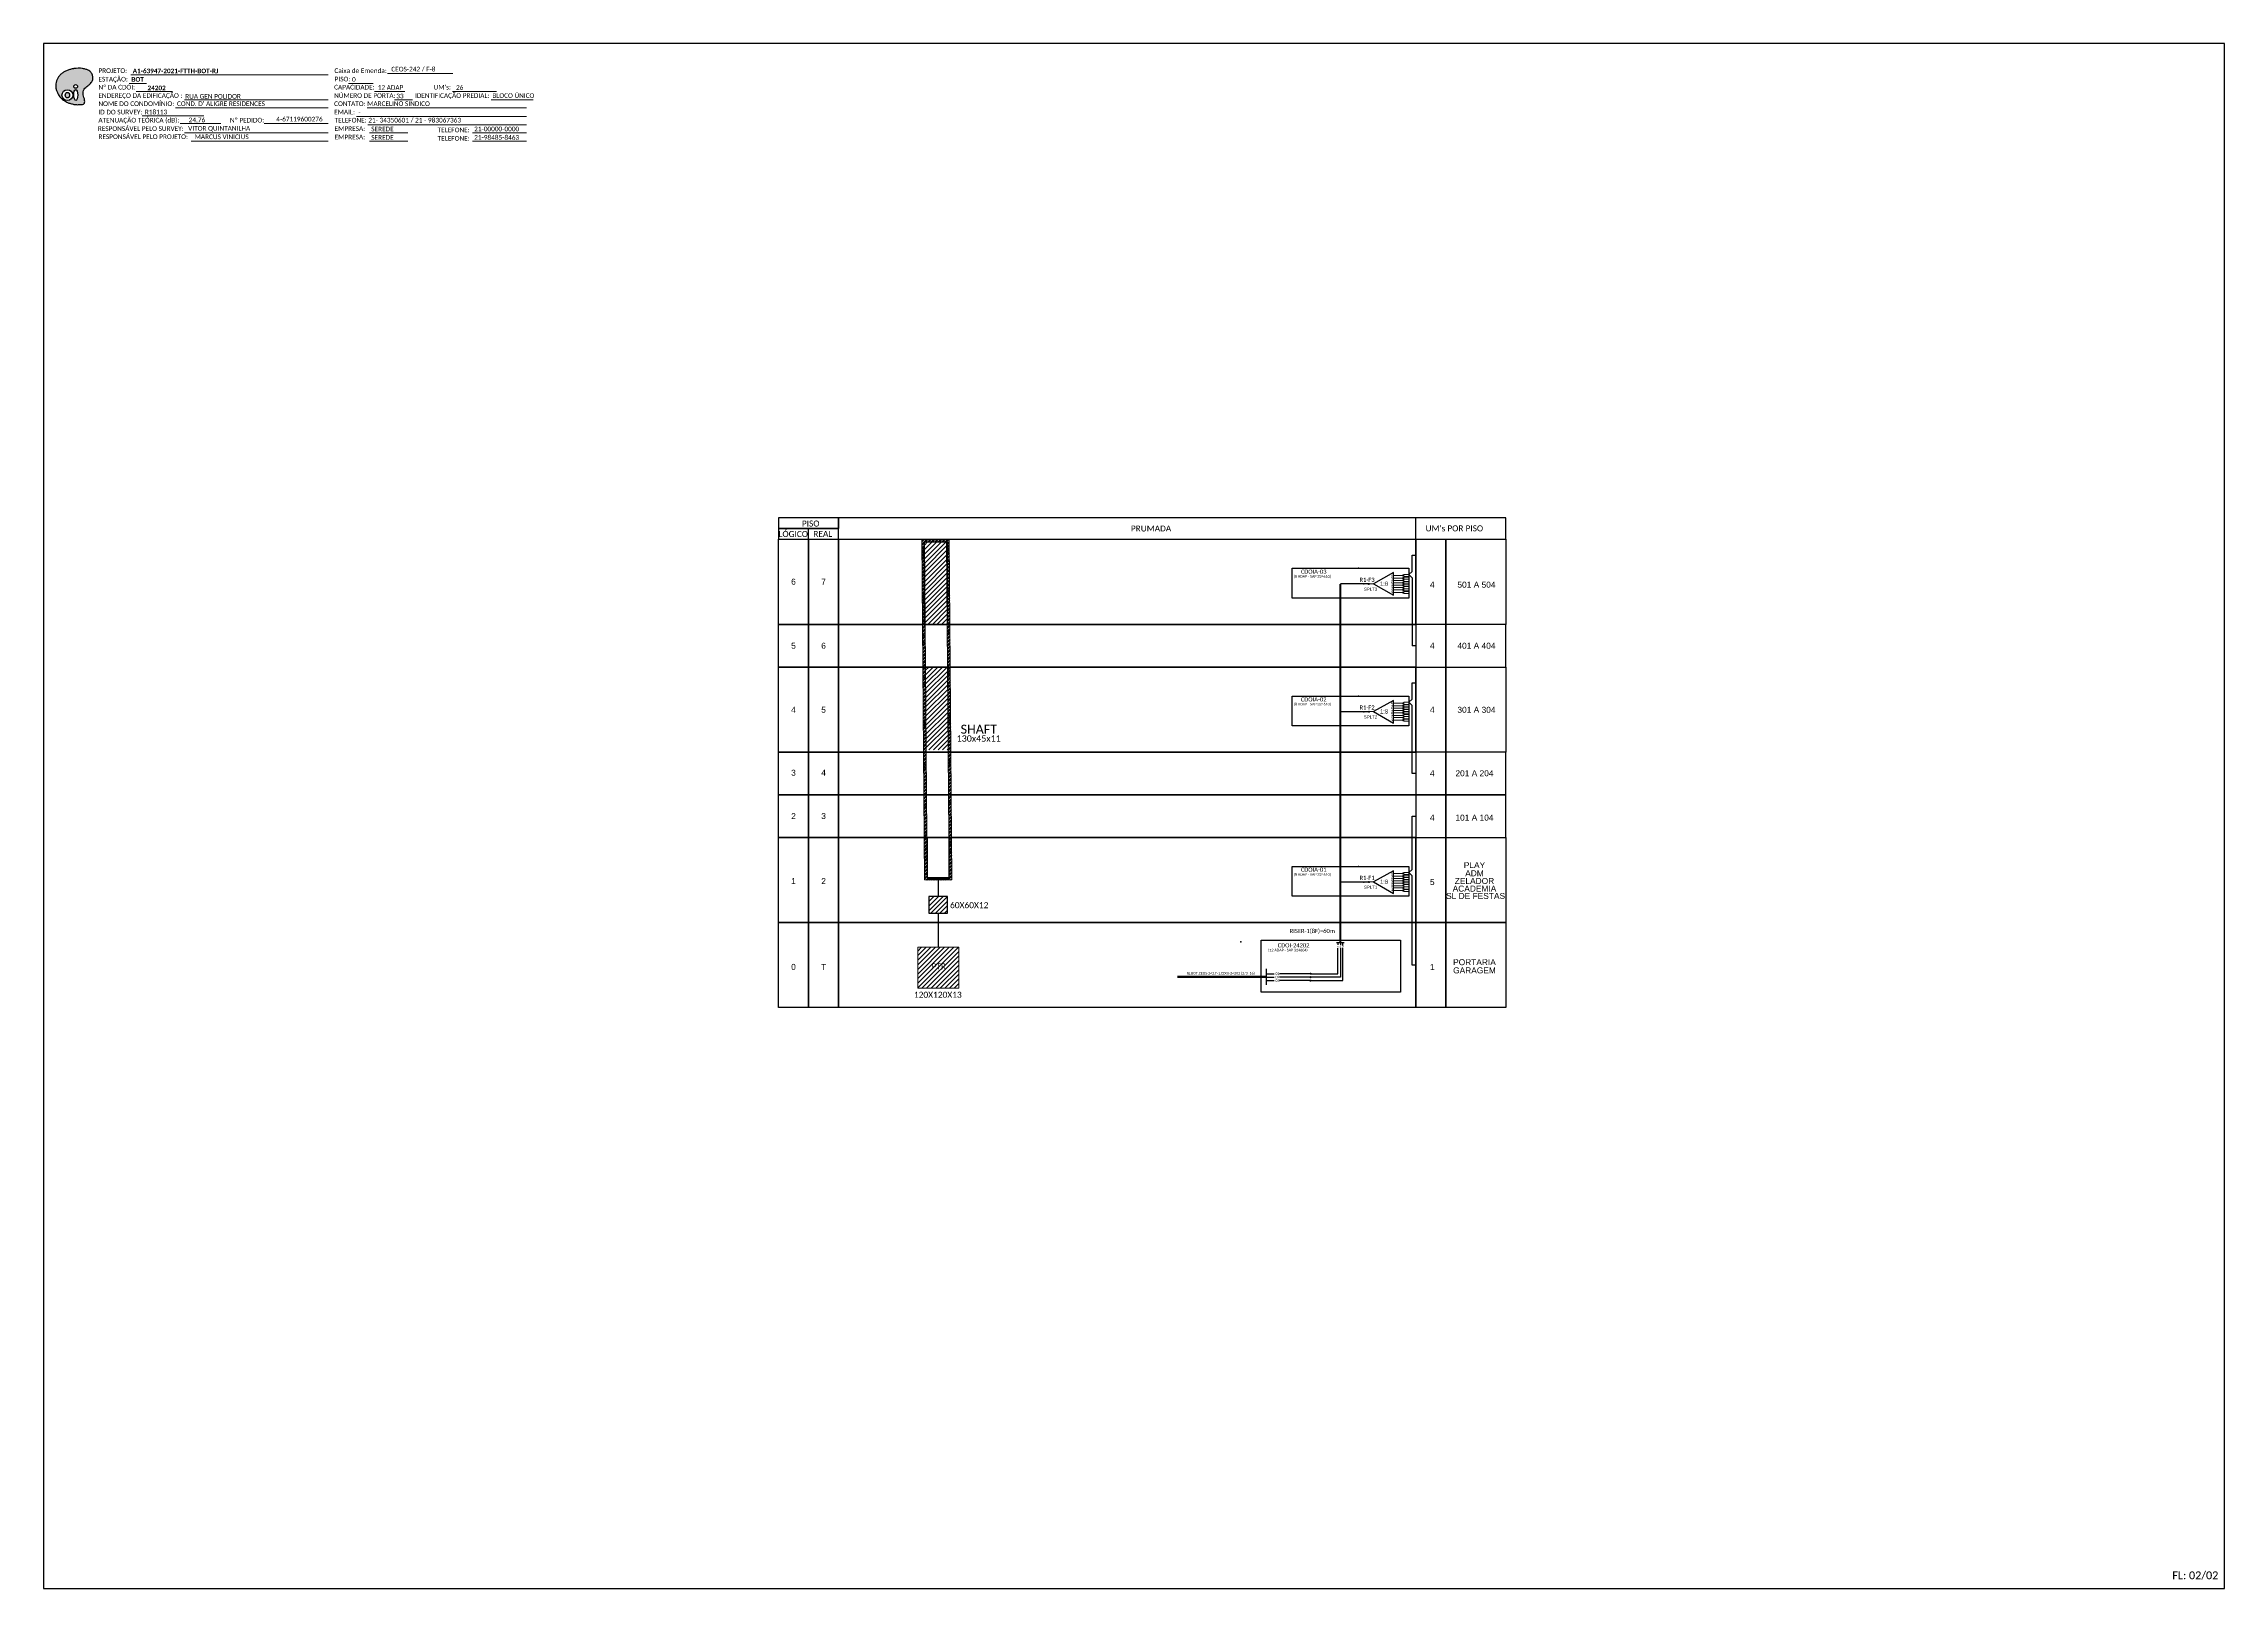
# Model space of a CAD drawing. Header units: inches. Extents: x 416 to 2179, y -8 to 586.
# Drawn here: x 1341 to 2179, y -8 to 586 of the extents above; entities that cross this region are included whole.
import ezdxf
from ezdxf.enums import TextEntityAlignment as Align

# ---------------------------------------------------------------- set-up
doc = ezdxf.new("R2010")
doc.units = ezdxf.units.IN
doc.header["$MEASUREMENT"] = 0
doc.styles.add('ARIAL', font='arial.ttf')
doc.styles.add('WMF-Calibri0', font='calibri.ttf')
doc.styles.add('WMF-Calibri1', font='calibrib.ttf')

# ---------------------------------------------------------------- blocks, each defined once
blk = doc.blocks.new('A$C415C251F')
at = {"color": 3}
blk.add_point((0, 0), dxfattribs=at)
blk = doc.blocks.new('LEG_CDOIA8_C-SPLT_ESQ')
at = {"color": 3, "extrusion": (0, 0, -1), "xscale": -1, "zscale": -1}
blk.add_blockref('A$C415C251F', (0, 0), dxfattribs=at)
at = {"color": 1, "style": 'WMF-Calibri0', "flags": 4}
blk.add_attdef('MODELO', text='', height=1.5, dxfattribs=at).set_placement((22.5, -4.5), align=Align.CENTER)
blk.add_attdef('CDO', (21.4, -2.6), '', height=2, dxfattribs=at)
at = {"style": 'ARIAL', "flags": 4}
blk.add_attdef('SPLITAGEM', text='', height=1.5, dxfattribs=at).set_placement((18.6, -12.6), align=Align.CENTER)
blk = doc.blocks.new('LEG_CDOIA8_C-SPLT_DIR')
at = {"color": 3}
blk.add_blockref('A$C415C251F', (0, 0), dxfattribs=at)
at = {"color": 1, "style": 'WMF-Calibri0', "flags": 4}
blk.add_attdef('CDO', (-26.8, -2.6), '', height=2, dxfattribs=at)
blk.add_attdef('MODELO', text='', height=1.5, dxfattribs=at).set_placement((-22.2, -4.5), align=Align.CENTER)
at = {"style": 'ARIAL', "flags": 4}
blk.add_attdef('SPLITAGEM', text='', height=1.5, dxfattribs=at).set_placement((-18.4, -12.6), align=Align.CENTER)
blk = doc.blocks.new('SPLT_1-8_SC-APC')
at = {"color": 1, "lineweight": 0}
blk.add_lwpolyline([(-17, -7.5), (-19.3, -7.5)], dxfattribs=at)
at = {"color": 1}
blk.add_lwpolyline([(-7.4, -2.1), (-17, -7.5), (-7.4, -13), (-7.4, -2.1)], dxfattribs=at)
at = {"color": 3, "lineweight": 0}
for points in [[(-3, -3.5), (-7.4, -3.5)], [(-7.4, -4.7), (-3, -4.7)], [(-7.4, -5.8), (-3, -5.8)], [(-7.4, -7), (-3, -7)], [(-7.4, -8.1), (-3, -8.1)], [(-7.4, -9.3), (-3, -9.3)], [(-7.4, -10.4), (-3, -10.4)], [(-2.4, -3), (-2.4, -4)], [(-2.4, -3), (0, -3)], [(-2.4, -4), (0, -4)], [(-2.4, -4.2), (-2.4, -5.2)], [(-2.4, -4.2), (0, -4.2)], [(-2.4, -5.2), (0, -5.2)], [(-2.4, -5.3), (-2.4, -6.3)], [(-2.4, -5.3), (0, -5.3)], [(-2.4, -6.3), (0, -6.3)], [(-2.4, -6.5), (-2.4, -7.5)], [(-2.4, -6.5), (0, -6.5)], [(-2.4, -7.5), (0, -7.5)], [(-2.4, -7.6), (-2.4, -8.6)], [(-2.4, -7.6), (0, -7.6)], [(-2.4, -8.6), (0, -8.6)], [(-2.4, -8.8), (-2.4, -9.8)], [(-2.4, -8.8), (0, -8.8)], [(-2.4, -9.8), (0, -9.8)], [(-2.4, -9.9), (-2.4, -10.9)], [(-2.4, -9.9), (0, -9.9)], [(-7.4, -11.6), (-3, -11.6)], [(-2.4, -10.9), (0, -10.9)], [(-2.4, -11.1), (-2.4, -12.1)], [(-2.4, -11.1), (0, -11.1)], [(-2.4, -12.1), (0, -12.1)]]:
    blk.add_lwpolyline(points, dxfattribs=at)
for points in [[(-3, -3.2), (-2.4, -3.2), (-2.4, -3.8), (-3, -3.8)], [(-3, -4.4), (-2.4, -4.4), (-2.4, -5), (-3, -5)], [(-3, -5.5), (-2.4, -5.5), (-2.4, -6.1), (-3, -6.1)], [(-3, -6.7), (-2.4, -6.7), (-2.4, -7.3), (-3, -7.3)], [(-3, -7.8), (-2.4, -7.8), (-2.4, -8.4), (-3, -8.4)], [(-3, -9), (-2.4, -9), (-2.4, -9.6), (-3, -9.6)], [(-3, -10.1), (-2.4, -10.1), (-2.4, -10.7), (-3, -10.7)], [(-3, -11.3), (-2.4, -11.3), (-2.4, -11.9), (-3, -11.9)]]:
    blk.add_lwpolyline(points, close=True, dxfattribs=at)
at = {"color": 1, "style": 'ARIAL'}
for s, height, p in [('1:8', 2, (-13.9, -8.4)), ('S1', 0.75, (-8.7, -3.8)), ('S2', 0.75, (-8.7, -5)), ('S3', 0.75, (-8.7, -6.2)), ('S4', 0.75, (-8.7, -7.4)), ('S5', 0.75, (-8.7, -8.6)), ('S6', 0.75, (-8.7, -9.7)), ('S7', 0.75, (-8.7, -10.8)), ('S8', 0.75, (-8.7, -11.9))]:
    blk.add_text(s, height=height, dxfattribs=at).set_placement(p)
blk = doc.blocks.new('SPLITTER_')
blk.add_point((0, 0))
at = {"style": 'ARIAL', "flags": 4}
blk.add_attdef('SPLT', (0, -3.3), '', height=1.5, dxfattribs=at)
blk = doc.blocks.new('OI')
h = blk.add_hatch(color=40)
edge = h.paths.add_edge_path()
edge.add_spline(control_points=[(4.35, -0.67), (3.92, -0.99), (3.26, -1.5), (2.81, -2.59), (2.9, -3.5), (3.06, -4.27), (3.31, -4.85), (3.37, -5.39), (3.4, -5.88), (3.2, -6.4), (2.54, -6.61), (1.65, -6.63), (0.55, -6.67), (-0.56, -6.42), (-1.61, -6.14), (-2.77, -5.61), (-3.92, -4.77), (-4.89, -3.7), (-5.34, -2.65), (-5.6, -1.94), (-5.85, -0.96), (-5.71, 0.47), (-5.1, 2.02), (-4.14, 3.02), (-3.3, 3.61), (-2.37, 4.16), (-1.36, 4.44), (-0.56, 4.7), (0.79, 4.85), (2.24, 4.97), (3.79, 4.57), (4.67, 4.21), (5.44, 3.65), (5.76, 2.99), (6.03, 2.21), (6.01, 1.46), (5.72, 0.64), (5.31, 0.08), (4.88, -0.38), (4.51, -0.55), (4.35, -0.67)], knot_values=[0, 0, 0, 0, 1.60434, 2.417191, 3.427595, 4.282808, 4.776746, 5.304182, 5.888771, 6.258406, 6.858137, 7.79129, 8.986195, 10.124242, 11.187857, 12.242908, 13.953784, 15.414161, 16.515391, 17.349188, 17.675853, 19.552021, 21.515531, 22.568638, 23.63245, 24.621084, 25.782718, 26.745347, 27.142653, 29.870543, 31.004649, 31.921532, 32.709589, 33.801391, 34.042471, 35.192333, 35.971461, 36.628871, 37.254359, 37.836911, 37.836911, 37.836911, 37.836911], degree=3, periodic=0)
h.paths.add_polyline_path([(1.13, -0.87, -1), (-0.04, -0.87, -1)], flags=16)
edge = h.paths.add_edge_path(flags=16)
edge.add_ellipse((0.56, -3.59), major_axis=(-0.02, 1.71), ratio=0.361305, start_angle=0, end_angle=360)
h.paths.add_polyline_path([(-0.36, -3.62, -1), (-3.8, -3.62, -1)], flags=16)
edge = h.paths.add_edge_path(flags=0)
edge.add_ellipse((-2.08, -3.62), major_axis=(0, 0.885), ratio=0.758294, start_angle=0, end_angle=360)
at = {"color": 40}
for centre, radius in [((-2.08, -3.62), 1.72), ((0.54, -0.87), 0.587)]:
    blk.add_circle(centre, radius, dxfattribs=at)
blk.add_ellipse((-2.08, -3.62), major_axis=(0, 0.885), ratio=0.758294, start_param=-3.141592653589792, end_param=3.141592653589792, dxfattribs=at)
blk.add_ellipse((0.56, -3.59), major_axis=(-0.02, 1.71), ratio=0.361305, dxfattribs=at)
at = {"color": 40, "start_tangent": (-0.800898, -0.598801), "end_tangent": (-0.800898, -0.598801)}
blk.add_spline([(4.35, -0.67), (3.2, -1.78), (2.9, -2.54), (2.92, -3.55), (3.12, -4.38), (3.28, -4.85), (3.37, -5.37), (3.35, -5.95), (3.2, -6.29), (2.66, -6.55), (1.73, -6.63), (0.54, -6.62), (-0.58, -6.41), (-1.6, -6.11), (-2.56, -5.67), (-3.95, -4.67), (-4.89, -3.56), (-5.37, -2.56), (-5.64, -1.78), (-5.72, -1.46), (-5.63, 0.42), (-4.84, 2.22), (-4.13, 2.99), (-3.27, 3.62), (-2.4, 4.09), (-1.3, 4.47), (-0.37, 4.72), (0.02, 4.77), (2.75, 4.8), (3.85, 4.53), (4.69, 4.16), (5.31, 3.68), (5.85, 2.73), (5.93, 2.5), (5.94, 1.35), (5.67, 0.62), (5.29, 0.08), (4.84, -0.36), (4.35, -0.67)], degree=3, dxfattribs=at)

msp = doc.modelspace()

# ---------------------------------------------------------------- hatches: boundary and pattern name
h = msp.add_hatch()
h.set_pattern_fill('ANSI32', color=3, scale=0.1)
h.set_pattern_definition([(45, (-5959.9165, 2612.9292), (-0.67351921, 0.67351921), []), (45, (-5959.4675, 2612.9292), (-0.67351921, 0.67351921), [])])
h.paths.add_polyline_path([(1678.4, 395.54), (1688.9, 395.54), (1689.92, 264.56), (1679.42, 264.56)])
h.paths.add_polyline_path([(1679.4, 394.54), (1687.9, 394.54), (1688.92, 265.56), (1680.42, 265.56)], flags=16)
h = msp.add_hatch()
h.set_pattern_fill('ANSI31', color=1, scale=10, style=0)
h.set_pattern_definition([(45, (-170.7553, -7.2462), (-0.8838835, 0.8838835), [])])
h.paths.add_polyline_path([(1679.4, 394.54), (1688.15, 394.54), (1688.15, 362.76), (1679.4, 362.76)])
h = msp.add_hatch(color=3)
h.dxf.hatch_style = 1
edge = h.paths.add_edge_path()
edge.add_arc((1850.28, 378.36), 0.205, 0, 360)
h = msp.add_hatch()
h.set_pattern_fill('ANSI31', color=1, scale=10, style=0)
h.set_pattern_definition([(45, (-170.3532, -55.3618), (-0.8838835, 0.8838835), [])])
h.paths.add_polyline_path([(1679.8, 346.42), (1688.56, 346.42), (1688.56, 314.65), (1679.8, 314.65)])
h = msp.add_hatch(color=3)
h.dxf.hatch_style = 1
edge = h.paths.add_edge_path()
edge.add_arc((1850.28, 329.24), 0.205, 0, 360)
h = msp.add_hatch(color=3)
h.dxf.hatch_style = 1
edge = h.paths.add_edge_path()
edge.add_arc((1850.28, 263.76), 0.205, 0, 360)
h = msp.add_hatch()
h.set_pattern_fill('ANSI31', color=1, scale=10, style=0)
h.set_pattern_definition([(45, (222.8783, -38.6985), (-0.8838835, 0.8838835), [])])
h.paths.add_polyline_path([(1688.29, 258.22), (1681.01, 258.22), (1681.01, 251.73), (1688.29, 251.73)])
h = msp.add_hatch()
h.set_pattern_fill('ANSI31', color=1, scale=10, style=0)
h.set_pattern_definition([(45, (155.9788, -7.2462), (-0.8838835, 0.8838835), [])])
h.paths.add_polyline_path([(1676.77, 238.74), (1692.57, 238.74), (1692.57, 222.93), (1676.77, 222.93)])
h = msp.add_hatch(color=3)
h.dxf.hatch_style = 1
edge = h.paths.add_edge_path()
edge.add_arc((1827.85, 228.51), 0.205, 0, 360)
h = msp.add_hatch(color=3)
h.dxf.hatch_style = 1
edge = h.paths.add_edge_path()
edge.add_arc((1827.85, 227.18), 0.205, 0, 360)
h = msp.add_hatch(color=3)
h.dxf.hatch_style = 1
edge = h.paths.add_edge_path()
edge.add_arc((1827.85, 225.83), 0.205, 0, 360)

# ---------------------------------------------------------------- linework, layer by layer
for p, q in [((1646.37, 297.31), (1646.37, 313.68)), ((1868.26, 313.68), (1868.26, 297.31)), ((1646.37, 297.31), (1868.26, 297.31)), ((1646.37, 280.94), (1646.37, 297.31)), ((1868.26, 297.31), (1868.26, 280.94)), ((1868.26, 280.94), (1646.37, 280.94)), ((1868.26, 248.19), (1646.37, 248.19))]:
    msp.add_line(p, q)
at = {"color": 3}
for p, q in [((1684.67, 264.56), (1684.67, 258.22)), ((1684.67, 251.73), (1684.67, 238.74))]:
    msp.add_line(p, q, dxfattribs=at)
for points in [[(1340.66, -7.85), (2179.23, -7.85), (2179.23, 586.15), (1340.66, 586.15), (1340.66, -7.85)], [(1646.37, 395.54), (1902.98, 395.54), (1902.98, 403.76), (1646.37, 403.76), (1646.37, 403.76), (1646.37, 399.65)], [(1868.26, 395.54), (1868.26, 403.76)], [(1634.8, 395.54), (1634.8, 399.65)], [(1634.8, 395.54), (1634.8, 399.65)]]:
    msp.add_lwpolyline(points)
at = {"color": 7, "lineweight": 0}
for points in [[(1373.62, 570.83), (1380.17, 570.83)], [(1374.14, 574.11), (1450.11, 574.11)], [(1457.91, 570.87), (1467.39, 570.87)], [(1472.95, 574.6), (1498.08, 574.6)], [(1376.28, 567.76), (1390.23, 567.76)], [(1394.85, 564.52), (1450.11, 564.52)], [(1467.95, 567.76), (1479.57, 567.76)], [(1475.54, 564.52), (1482.48, 564.52)], [(1497.9, 567.76), (1514.75, 567.76)], [(1512.71, 564.52), (1528.89, 564.52)], [(1378.6, 558.34), (1402.23, 558.34)], [(1391.44, 561.41), (1450.11, 561.41)], [(1393.14, 555.38), (1408.81, 555.38)], [(1425.47, 555.38), (1449.96, 555.38)], [(1425.97, 555.39), (1450.12, 555.39)], [(1461.03, 558.17), (1526.3, 558.17)], [(1465.07, 561.41), (1526.3, 561.41)], [(1465.32, 554.93), (1526.3, 554.93)], [(1394.85, 551.82), (1450.11, 551.82)], [(1397.34, 548.59), (1450.11, 548.59)], [(1465.93, 551.82), (1480.72, 551.82)], [(1465.93, 548.59), (1480.72, 548.59)], [(1505.53, 551.82), (1526.3, 551.82)], [(1505.53, 548.59), (1526.3, 548.59)]]:
    msp.add_lwpolyline(points, dxfattribs=at)
for points in [[(1623.22, 399.65), (1646.37, 399.65), (1646.37, 403.76), (1623.22, 403.76)], [(1623.22, 399.65), (1646.37, 399.65), (1646.37, 403.76), (1623.22, 403.76)], [(1623.22, 395.54), (1646.37, 395.54), (1646.37, 399.65), (1623.22, 399.65)], [(1623.22, 395.54), (1646.37, 395.54), (1646.37, 399.65), (1623.22, 399.65)], [(1623.22, 395.54), (1634.8, 395.54), (1634.8, 362.8), (1623.22, 362.8)], [(1634.8, 395.54), (1646.37, 395.54), (1646.37, 362.8), (1634.8, 362.8)], [(1646.37, 395.54), (1868.26, 395.54), (1868.26, 362.8), (1646.37, 362.8)], [(1679.4, 394.54), (1688.15, 394.54), (1688.15, 362.76), (1679.4, 362.76)], [(1868.26, 395.54), (1879.83, 395.54), (1879.83, 362.8), (1868.26, 362.8)], [(1879.83, 395.54), (1902.98, 395.54), (1902.98, 362.8), (1879.83, 362.8)], [(1623.22, 362.8), (1634.8, 362.8), (1634.8, 346.42), (1623.22, 346.42)], [(1634.8, 362.8), (1646.37, 362.8), (1646.37, 346.42), (1634.8, 346.42)], [(1646.37, 362.8), (1868.26, 362.8), (1868.26, 346.42), (1646.37, 346.42)], [(1879.83, 362.8), (1868.26, 362.8), (1868.26, 346.42), (1879.83, 346.42)], [(1902.98, 362.8), (1879.83, 362.8), (1879.83, 346.42), (1902.98, 346.42)], [(1623.22, 346.42), (1634.8, 346.42), (1634.8, 313.68), (1623.22, 313.68)], [(1634.8, 346.42), (1646.37, 346.42), (1646.37, 313.68), (1634.8, 313.68)], [(1646.37, 346.42), (1868.26, 346.42), (1868.26, 313.68), (1646.37, 313.68)], [(1868.26, 346.42), (1879.83, 346.42), (1879.83, 313.68), (1868.26, 313.68)], [(1879.83, 346.42), (1902.98, 346.42), (1902.98, 313.68), (1879.83, 313.68)], [(1623.22, 313.68), (1634.8, 313.68), (1634.8, 297.31), (1623.22, 297.31)], [(1634.8, 313.68), (1646.37, 313.68), (1646.37, 297.31), (1634.8, 297.31)], [(1646.37, 313.68), (1868.26, 313.68), (1868.26, 297.31), (1646.37, 297.31)], [(1879.83, 313.68), (1868.26, 313.68), (1868.26, 297.31), (1879.83, 297.31)], [(1902.98, 313.68), (1879.83, 313.68), (1879.83, 297.31), (1902.98, 297.31)], [(1623.22, 297.31), (1634.8, 297.31), (1634.8, 280.94), (1623.22, 280.94)], [(1634.8, 297.31), (1646.37, 297.31), (1646.37, 280.94), (1634.8, 280.94)], [(1879.83, 297.31), (1868.26, 297.31), (1868.26, 280.94), (1879.83, 280.94)], [(1902.98, 297.31), (1879.83, 297.31), (1879.83, 280.94), (1902.98, 280.94)], [(1623.22, 280.94), (1634.8, 280.94), (1634.8, 248.19), (1623.22, 248.19)], [(1634.8, 280.94), (1646.37, 280.94), (1646.37, 248.19), (1634.8, 248.19)], [(1646.37, 280.94), (1868.26, 280.94), (1868.26, 248.19), (1646.37, 248.19)], [(1688.92, 280.94), (1680.42, 280.94), (1680.42, 265.56), (1688.92, 265.56)], [(1868.26, 280.94), (1879.83, 280.94), (1879.83, 248.19), (1868.26, 248.19)], [(1879.83, 280.94), (1902.98, 280.94), (1902.98, 248.19), (1879.83, 248.19)], [(1623.22, 248.19), (1634.8, 248.19), (1634.8, 215.45), (1623.22, 215.45)], [(1634.8, 248.19), (1646.37, 248.19), (1646.37, 215.45), (1634.8, 215.45)], [(1646.37, 248.19), (1868.26, 248.19), (1868.26, 215.45), (1646.37, 215.45)], [(1868.26, 248.19), (1879.83, 248.19), (1879.83, 215.45), (1868.26, 215.45)], [(1879.83, 248.19), (1902.98, 248.19), (1902.98, 215.45), (1879.83, 215.45)]]:
    msp.add_lwpolyline(points, close=True)
at = {"color": 2, "lineweight": 0}
for points in [[(1678.4, 395.54), (1688.9, 395.54), (1689.92, 264.56), (1679.42, 264.56)], [(1679.4, 394.54), (1687.9, 394.54), (1688.92, 265.56), (1680.42, 265.56)]]:
    msp.add_lwpolyline(points, close=True, dxfattribs=at)
at = {"color": 3}
for points in [[(1866.94, 383.19), (1866.94, 389.41), (1868.26, 389.41)], [(1866.94, 380.78), (1865.68, 381.98), (1866.94, 383.19), (1866.94, 383.19)], [(1866.94, 380.78), (1866.94, 354.61)], [(1868.26, 354.61), (1866.94, 354.61)], [(1866.94, 334.07), (1866.94, 340.29), (1868.26, 340.29)], [(1866.94, 331.66), (1865.68, 332.87), (1866.94, 334.07), (1866.94, 334.07)], [(1866.94, 305.49), (1866.94, 331.71)], [(1868.26, 305.49), (1866.94, 305.49)], [(1866.94, 268.59), (1866.94, 289.12), (1868.26, 289.12)], [(1866.94, 266.17), (1865.68, 267.38), (1866.94, 268.59), (1866.94, 268.59)], [(1866.94, 231.82), (1866.94, 266.17)], [(1810.94, 228.51), (1813.85, 228.51), (1813.85, 228.51)], [(1828.05, 228.51), (1815.87, 228.51)], [(1868.26, 231.82), (1866.94, 231.82)]]:
    msp.add_lwpolyline(points, dxfattribs=at)
at = {"color": 1}
for points in [[(1820.74, 384.4), (1865.68, 384.4), (1865.68, 372.94), (1820.74, 372.94)], [(1820.74, 335.28), (1865.68, 335.28), (1865.68, 323.83), (1820.74, 323.83)], [(1820.74, 269.79), (1865.68, 269.79), (1865.68, 258.34), (1820.74, 258.34)], [(1688.29, 258.22), (1681.01, 258.22), (1681.01, 251.73), (1688.29, 251.73)], [(1808.83, 241.38), (1862.47, 241.38), (1862.47, 221.4), (1808.83, 221.4)]]:
    msp.add_lwpolyline(points, close=True, dxfattribs=at)
at = {"color": 5, "const_width": 0.8}
msp.add_lwpolyline([(1839.29, 378.36), (1839.29, 240.53)], dxfattribs=at)
at = {"color": 5}
for points in [[(1850.28, 378.36), (1839.29, 378.36)], [(1850.28, 329.24), (1839.29, 329.24)], [(1850.28, 263.76), (1839.29, 263.76)], [(1827.85, 225.83), (1840.22, 225.83), (1840.22, 238.47)], [(1839.29, 238.47), (1839.29, 227.18), (1827.85, 227.18)], [(1827.85, 228.51), (1838.36, 228.51), (1838.36, 238.34)], [(1837.77, 240.53), (1840.8, 240.53)], [(1838.37, 240.53), (1838.37, 239.65)], [(1839.29, 240.53), (1839.29, 239.52)], [(1840.22, 239.52), (1840.22, 240.53)]]:
    msp.add_lwpolyline(points, dxfattribs=at)
at = {"color": 1, "lineweight": 0}
msp.add_lwpolyline([(1676.77, 238.74), (1692.57, 238.74), (1692.57, 222.93), (1676.77, 222.93)], close=True, dxfattribs=at)
at = {"color": 1, "const_width": 0.8}
msp.add_lwpolyline([(1776.57, 227.29), (1810.94, 227.29)], dxfattribs=at)
at = {"color": 1}
msp.add_lwpolyline([(1810.94, 224.21), (1810.94, 230.36)], dxfattribs=at)
at = {"color": 2}
for points in [[(1810.94, 227.18), (1813.85, 227.18), (1813.85, 227.18)], [(1828.05, 227.18), (1815.87, 227.18)]]:
    msp.add_lwpolyline(points, dxfattribs=at)
at = {"color": 0}
for points in [[(1810.94, 225.83), (1813.85, 225.83), (1813.85, 225.83)], [(1828.05, 225.83), (1815.87, 225.83)]]:
    msp.add_lwpolyline(points, dxfattribs=at)
at = {"color": 3}
for centre in [(1850.28, 378.36), (1850.28, 329.24), (1850.28, 263.76), (1827.85, 228.51), (1827.85, 227.18), (1827.85, 225.83)]:
    msp.add_circle(centre, 0.205, dxfattribs=at)

# ---------------------------------------------------------------- block references
at = {"color": 7, "xscale": 1.213923925196705, "yscale": 1.21392392515554, "zscale": 1.213923925163967, "rotation": 0.153289602326381}
msp.add_blockref('OI', (1352.33, 570.73), dxfattribs=at)
at = {"color": 3}
ref = msp.add_blockref('LEG_CDOIA8_C-SPLT_DIR', (1846.3, 384.4), dxfattribs=dict(at, xscale=0.8000000000001818, yscale=0.8000000000001818, zscale=0.8))
ref.add_attrib('CDO', 'CDOIA-03', (1824.1, 382.31), dxfattribs={"color": 1, "height": 1.6, "style": 'WMF-Calibri0'})
ref.add_attrib('MODELO', '(8 ADAP - SAP 324610)', dxfattribs={"color": 1, "height": 1, "style": 'WMF-Calibri0'}).set_placement((1828.51, 380.77), align=Align.CENTER)
ref = msp.add_blockref('SPLITTER_', (1848.37, 378.36), dxfattribs=dict(xscale=0.8000000000001818, yscale=0.8000000000001818, zscale=0.8))
ref.add_attrib('SPLT', 'SPLT3', (1848.37, 375.75), dxfattribs={"height": 1.2, "style": 'ARIAL'})
at = {"color": 3, "xscale": 0.8000000000001818, "yscale": 0.8000000000001818, "zscale": 0.8}
for p in [(1865.68, 384.4), (1865.68, 335.28), (1865.68, 269.79)]:
    msp.add_blockref('SPLT_1-8_SC-APC', p, dxfattribs=at)
at = {"color": 3}
ref = msp.add_blockref('LEG_CDOIA8_C-SPLT_DIR', (1846.3, 335.28), dxfattribs=dict(at, xscale=0.8000000000001818, yscale=0.8000000000001818, zscale=0.8))
ref.add_attrib('CDO', 'CDOIA-02', (1824.1, 333.19), dxfattribs={"color": 1, "height": 1.6, "style": 'WMF-Calibri0'})
ref.add_attrib('MODELO', '(8 ADAP - SAP 324610)', dxfattribs={"color": 1, "height": 1, "style": 'WMF-Calibri0'}).set_placement((1828.51, 331.65), align=Align.CENTER)
ref = msp.add_blockref('SPLITTER_', (1848.37, 329.24), dxfattribs=dict(xscale=0.8000000000001818, yscale=0.8000000000001818, zscale=0.8))
ref.add_attrib('SPLT', 'SPLT2', (1848.37, 326.63), dxfattribs={"height": 1.2, "style": 'ARIAL'})
ref = msp.add_blockref('LEG_CDOIA8_C-SPLT_DIR', (1846.3, 269.79), dxfattribs=dict(at, xscale=0.8000000000001818, yscale=0.8000000000001818, zscale=0.8))
ref.add_attrib('CDO', 'CDOIA-01', (1824.1, 267.71), dxfattribs={"color": 1, "height": 1.6, "style": 'WMF-Calibri0'})
ref.add_attrib('MODELO', '(8 ADAP - SAP 324610)', dxfattribs={"color": 1, "height": 1, "style": 'WMF-Calibri0'}).set_placement((1828.51, 266.16), align=Align.CENTER)
ref = msp.add_blockref('SPLITTER_', (1848.37, 263.76), dxfattribs=dict(xscale=0.8000000000001818, yscale=0.8000000000001818, zscale=0.8))
ref.add_attrib('SPLT', 'SPLT1', (1848.37, 261.15), dxfattribs={"height": 1.2, "style": 'ARIAL'})
ref = msp.add_blockref('LEG_CDOIA8_C-SPLT_ESQ', (1801.09, 240.71), dxfattribs=dict(at, xscale=0.8000000000001818, yscale=0.8000000000001818, zscale=0.8))
ref.add_attrib('CDO', 'CDOI-24202', (1815.2, 238.62), dxfattribs={"color": 1, "height": 1.6, "style": 'WMF-Calibri0'})
ref.add_attrib('MODELO', '(12 ADAP - SAP 324604)', dxfattribs={"color": 1, "height": 1, "style": 'WMF-Calibri0'}).set_placement((1819.13, 237.08), align=Align.CENTER)

# ---------------------------------------------------------------- texts
at = {"color": 7, "lineweight": 0, "style": 'WMF-Calibri0'}
for s, height, p in [('ESTAÇÃO:', 1.793, (1361.74, 571.57)), ('PROJETO:', 1.793, (1361.74, 574.85)), ('Nº DA CDOI:', 1.7927, (1361.74, 568.5)), ('CAPACIDADE:', 1.7927, (1452.38, 568.5)), ('Caixa de Emenda:', 1.7927, (1452.49, 574.85)), ('PISO:', 1.793, (1452.56, 571.62)), ("UM's:", 1.793, (1490.63, 568.5)), ('ENDEREÇO DA EDIFICAÇÃO :', 1.7927, (1361.74, 565.27)), ('NOME DO CONDOMÍNIO:', 1.7927, (1361.74, 562.15)), ("COND. D' ALIGRE RESIDENCES", 1.7927, (1391.95, 562.15)), ('CONTATO: MARCELINO SINDICO', 1.7927, (1452.38, 562.15)), ('NÚMERO DE PORTA:', 1.7927, (1452.38, 565.27)), ('IDENTIFICAÇÃO PREDIAL:', 1.7927, (1483.47, 565.27)), ('BLOCO ÚNICO', 1.7927, (1513.21, 565.27)), ('RESPONSÁVEL PELO SURVEY:', 1.7927, (1361.49, 552.57)), ('ATENUAÇÃO TEÓRICA (dB):', 1.7927, (1361.74, 555.81)), ('ID DO SURVEY:', 1.7927, (1361.74, 558.92)), ('Nº PEDIDO:', 1.793, (1412.32, 555.81)), ('EMAIL:', 1.793, (1452.38, 558.92)), ('TELEFONE: 21- 34350601 / 21 - 983067363', 1.7927, (1452.57, 555.81)), ('EMPRESA:', 1.793, (1452.57, 552.57)), ('TELEFONE:', 1.793, (1492.17, 552.06)), ('RESPONSÁVEL PELO PROJETO:', 1.7927, (1361.74, 549.46)), ('EMPRESA:', 1.793, (1452.57, 549.33)), ('TELEFONE:', 1.793, (1492.17, 548.83))]:
    msp.add_text(s, height=height, dxfattribs=at).set_placement(p)
at = {"color": 7, "linetype": 'Continuous'}
for s, height, style, p in [('BOT', 1.793, 'WMF-Calibri1', (1374.42, 571.48)), ('A1-63947-2021-FTTH-BOT-RJ', 1.7927, 'WMF-Calibri1', (1374.93, 574.76)), ('0', 1.79, 'WMF-Calibri0', (1459.26, 571.47)), ('CEOS-242 / F-8', 1.7927, 'WMF-Calibri0', (1474.35, 575.44)), ('RUA GEN POLIDOR', 1.7927, 'WMF-Calibri0', (1395.12, 564.98)), ('33', 1.793, 'WMF-Calibri0', (1476.29, 565.12)), ('VITOR QUINTANILHA', 1.7927, 'WMF-Calibri0', (1396.25, 552.66)), ('-', 1.79, 'WMF-Calibri0', (1461.73, 558.77)), ('SEREDE', 1.793, 'WMF-Calibri0', (1466.63, 552.42)), ('21-00000-0000', 1.7927, 'WMF-Calibri0', (1506.23, 552.44)), ('MARCUS VINICIUS', 1.7927, 'WMF-Calibri0', (1398.74, 549.42)), ('SEREDE', 1.793, 'WMF-Calibri0', (1466.63, 549.18)), ('21-98485-8463', 1.7927, 'WMF-Calibri0', (1506.23, 549.18))]:
    msp.add_text(s, height=height, dxfattribs=dict(at, style=style)).set_placement(p)
at = {"color": 0, "linetype": 'Continuous', "style": 'WMF-Calibri0'}
for s, p in [('26', (1499.25, 568.36)), ('12 ADAP', (1469.13, 568.38)), ('R18113', (1379.59, 558.95))]:
    msp.add_text(s, height=1.793, dxfattribs=at).set_placement(p)
at = {"color": 7, "linetype": 'Continuous', "style": 'WMF-Calibri1'}
msp.add_text('24202', height=1.793, dxfattribs=at).set_placement((1384.12, 568.22), align=Align.CENTER)
at = {"color": 0, "lineweight": 0, "style": 'WMF-Calibri0'}
msp.add_text('24,76', height=1.793, dxfattribs=at).set_placement((1396.44, 555.9))
at = {"color": 7, "style": 'WMF-Calibri0'}
msp.add_text('4-67119600276', height=1.7927, dxfattribs=at).set_placement((1430.12, 556.22))
at = {"style": 'WMF-Calibri0'}
for s, height, p in [('     PISO', 2.3, (1628.18, 400.46)), ('     PISO', 2.3, (1628.18, 400.46)), ('  LÓGICO', 2.3, (1621.64, 396.43)), ('  LÓGICO', 2.3, (1621.64, 396.43)), ('    REAL', 2.3, (1633.4, 396.49)), ('    REAL', 2.3, (1633.4, 396.49)), ('PRUMADA', 2.3, (1758.74, 398.55)), ("UM's POR PISO", 2.3, (1872.07, 398.6)), ('130x45x11', 2.469, (1691.74, 317.71)), ('SHAFT', 3.44, (1693.28, 320.8)), ('60X60X12', 2.317, (1689.22, 253.7)), ('PTR', 2.317, (1682.08, 230.16)), ('120X120X13', 2.317, (1675.31, 219.25))]:
    msp.add_text(s, height=height, dxfattribs=at).set_placement(p)
at = {"style": 'ARIAL'}
for s, height, p in [('6', 2.3, (1629.01, 379.25)), ('7', 2.3, (1640.58, 379.25)), ('4', 2.3, (1874.64, 378.1)), ('501 A 504', 2.3, (1891.63, 378.1)), ('5', 2.3, (1629.01, 354.61)), ('6', 2.3, (1640.58, 354.61)), ('4', 2.3, (1874.64, 354.61)), ('401 A 404', 2.3, (1891.63, 354.61)), ('4', 2.3, (1629.01, 329.98)), ('5', 2.3, (1640.58, 329.98)), ('4', 2.3, (1874.64, 329.98)), ('301 A 304', 2.3, (1891.63, 329.98)), ('3', 2.3, (1629.01, 305.79)), ('4', 2.3, (1640.58, 305.79)), ('4', 2.3, (1874.64, 305.59)), ('201 A 204', 2.3, (1890.87, 305.59)), ('2', 2.3, (1629.01, 289.12)), ('3', 2.3, (1640.58, 289.12)), ('4', 2.3, (1874.64, 288.52)), ('101 A 104', 2.3, (1890.87, 288.52)), ('PLAY', 2.3, (1890.87, 270.24)), ('1', 2.3, (1629.01, 264.11)), ('2', 2.3, (1640.58, 264.11)), ('5', 2.3, (1874.64, 263.75)), ('ACADEMIA', 2.3, (1890.87, 261.23)), ('ZELADOR', 2.3, (1890.87, 264.18)), ('ADM', 2.3, (1890.87, 267.13)), ('SL DE FESTAS', 2.3, (1891.3, 258.41)), ('0', 2.3, (1629.01, 231.12)), ('T', 2.3, (1640.58, 231.12)), ('01', 1, (1815.1, 228.51)), ('02', 1, (1815.1, 227.18)), ('1', 2.3, (1874.64, 231.07)), ('GARAGEM', 2.3, (1890.87, 229.78)), ('PORTARIA', 2.3, (1890.87, 232.94)), ('03', 1, (1815.1, 225.83))]:
    msp.add_text(s, height=height, dxfattribs=at).set_placement(p, align=Align.MIDDLE_CENTER)
at = {"color": 5, "style": 'WMF-Calibri0'}
for s, p in [('R1-F3', (1846.67, 379.17)), ('R1-F2', (1846.67, 330.06)), ('R1-F1', (1846.67, 264.57)), ('RISER-1(8F)=60m', (1819.8, 244.14))]:
    msp.add_text(s, height=1.6, dxfattribs=at).set_placement(p)
at = {"style": 'ARIAL'}
for s, p in [('01', (1838.37, 239.05)), ('02', (1839.3, 239.05)), ('03', (1840.23, 239.05))]:
    msp.add_text(s, height=0.6, rotation=90, dxfattribs=at).set_placement(p, align=Align.MIDDLE_CENTER)
at = {"color": 1, "style": 'WMF-Calibri0'}
msp.add_text('RJ.BOT.CEOS-242.F-1.CDOI-24202 (2/3+16)', height=0.96, dxfattribs=at).set_placement((1780.26, 228.19))
at = {"lineweight": 0, "insert": (2159.2, -1.33), "char_height": 3, "width": 277.1819, "attachment_point": 1, "style": 'WMF-Calibri0'}
msp.add_mtext('FL: 02/02', dxfattribs=at)

doc.saveas('drawing.dxf')
